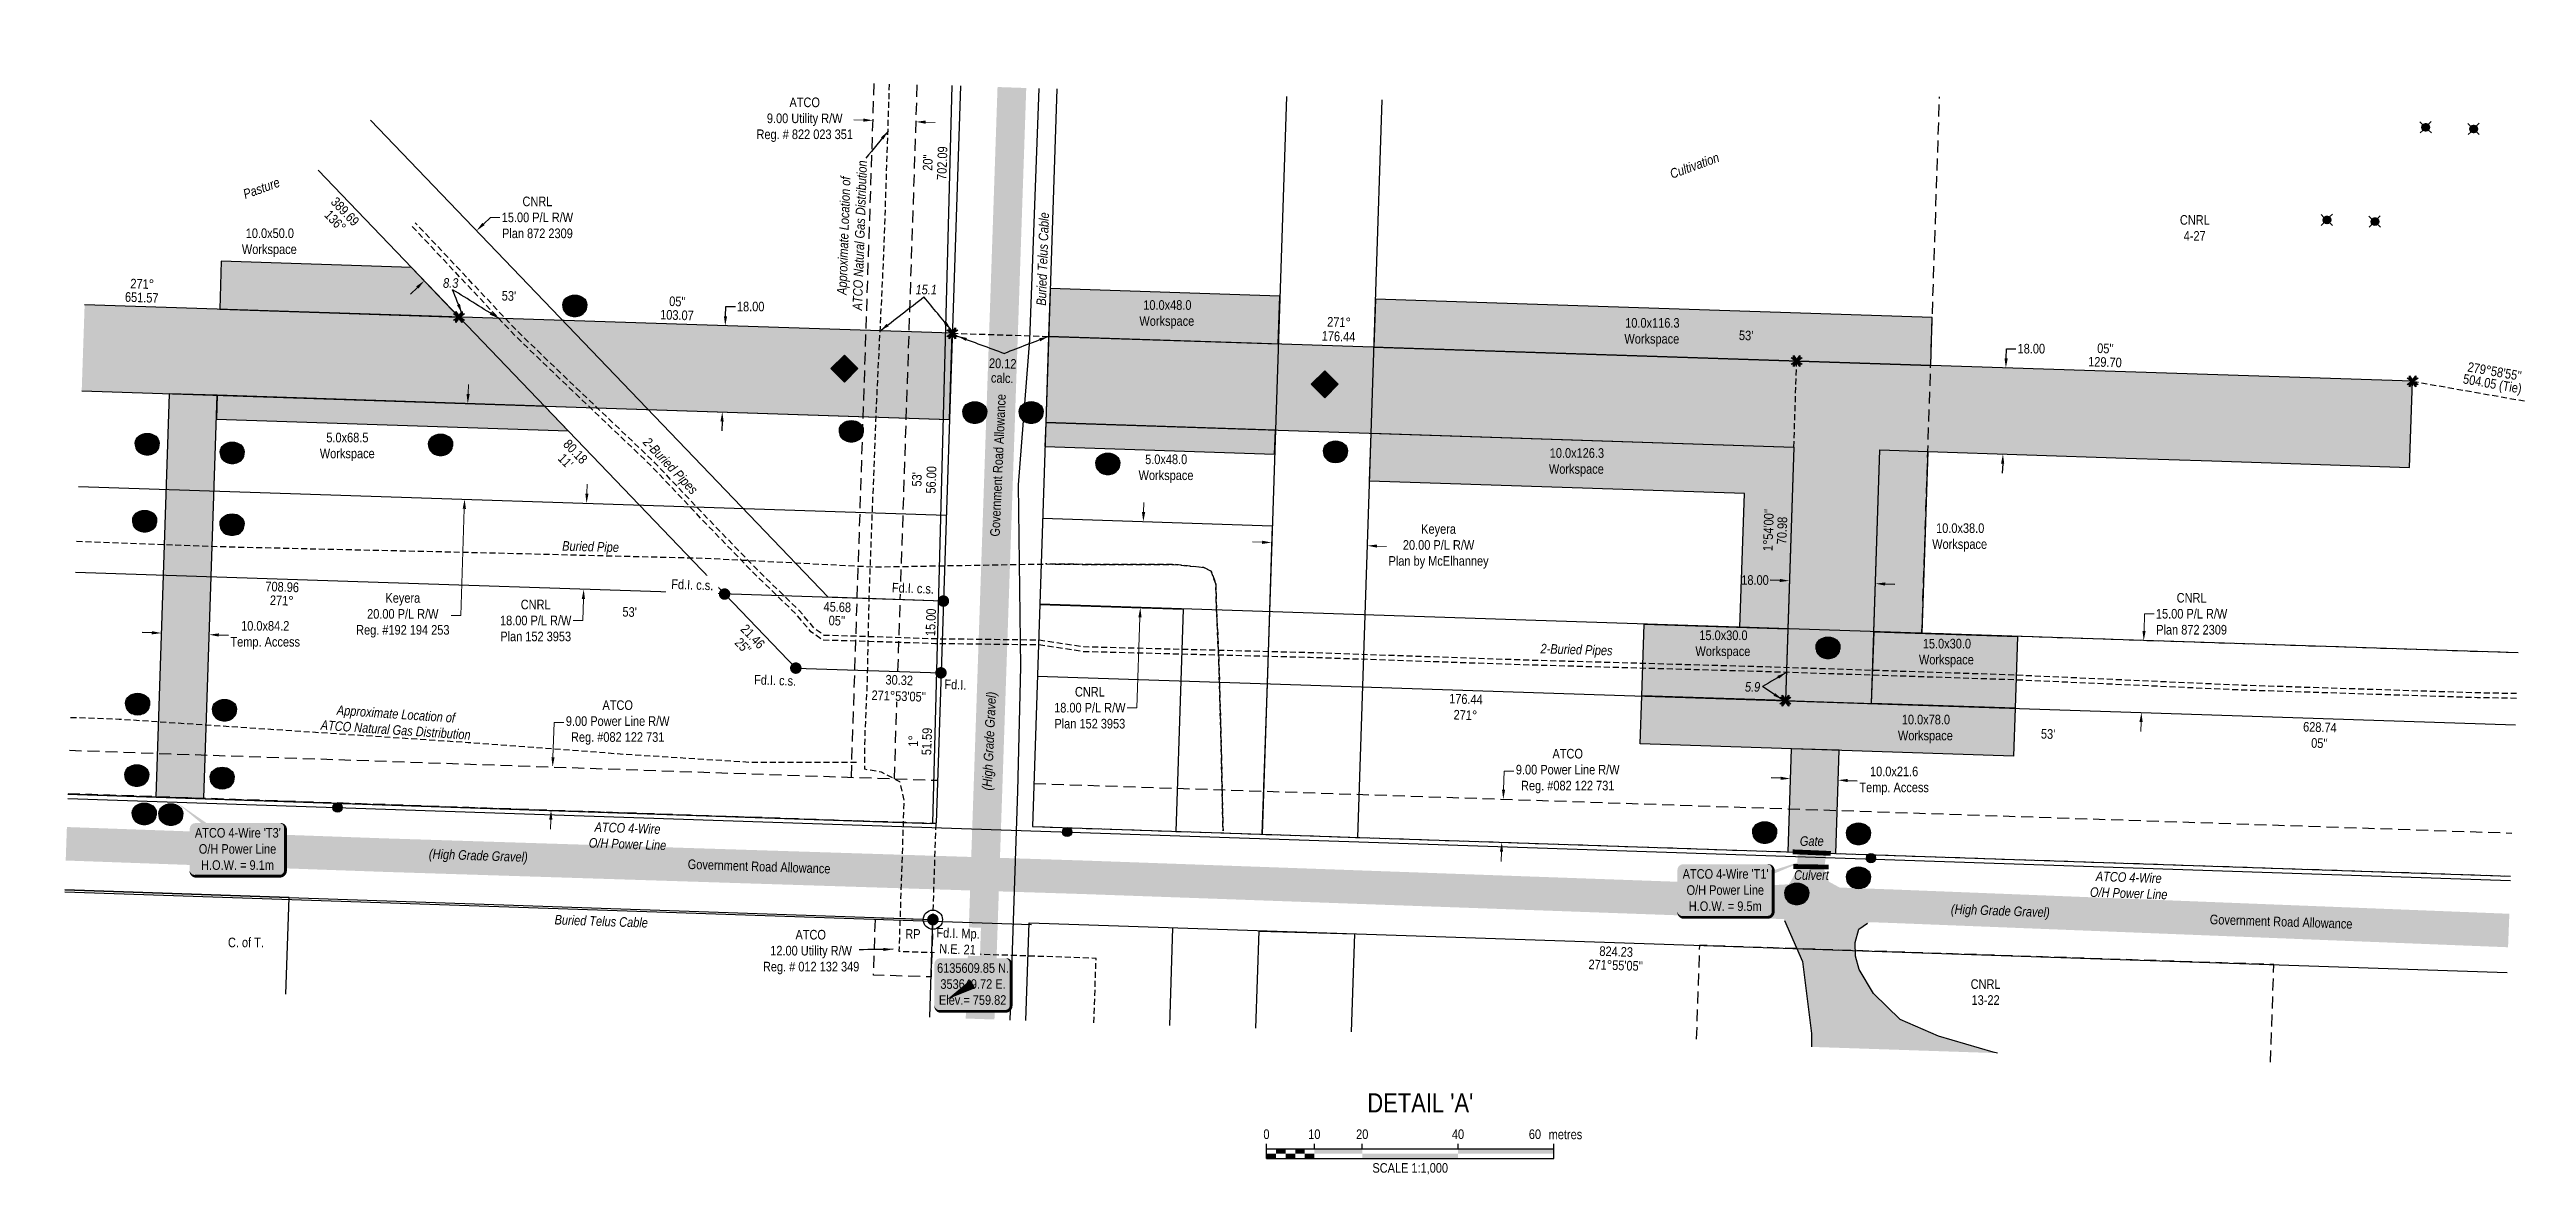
# Model space of a CAD drawing. Extents: x 350042 to 357443, y 6133812 to 6137998.
# Drawn here: x 354858 to 357443, y 6135479 to 6136654 of the extents above; entities that cross this region are included whole.
import ezdxf
from ezdxf.enums import TextEntityAlignment as Align

# ---------------------------------------------------------------- set-up
doc = ezdxf.new("R2010")
doc.units = 0
doc.header["$LTSCALE"] = 5
doc.header["$PDSIZE"] = 0.5
for name, pattern in [('foc-ACCESSROAD', [3.75, 2.5, -1.25]), ('foc-FLOWLINE', [3.75, 2.5, -1.25]), ('foc-TIELINE', [1.875, 1.25, -0.625]), ('foc-TRAV', [1.875, 1.25, -0.625]), ('POWERLINE5', [7.8, 2.4, -0.6, 0.6, -0.6, 0.6, -0.6, 2.4]), ('UG_PIPE', [1.875, 1.25, -0.625])]:
    doc.linetypes.add(name, pattern=pattern)
doc.layers.get('Defpoints').update_dxf_attribs({"color": 9})
for name, color, linetype in [('35', 37, 'Continuous'), ('AS-FENCE', 48, 'foc-FENCE'), ('AS-PIPE-UG', 44, 'UG_PIPE'), ('AS-PIPE-UG-T', 44, 'Continuous'), ('AS-POWER', 104, 'foc-POWER'), ('AS-POWER-EXISTING', 72, 'POWERLINE5'), ('AS-POWER-T', 104, 'Continuous'), ('AS-RESIDENCE', 14, 'Continuous'), ('AS-ROADS', 254, 'Continuous'), ('AS-TELEPHONE-T', 224, 'Continuous'), ('AS-TELUS', 224, 'foc-TEL'), ('C-RW', 13, 'Continuous'), ('C-WS', 13, 'foc-ACCESSROAD'), ('C-WS-S', 13, 'Continuous'), ('DETAIL-T', 7, 'Continuous'), ('F-EZE', 190, 'foc-FLOWLINE'), ('F-RW', 190, 'Continuous'), ('L-BD', 7, 'Continuous'), ('L-BD1', 253, 'Continuous'), ('L-MON', 1, 'Continuous'), ('L-MON-T', 1, 'Continuous'), ('L-ROAD-T', 7, 'Continuous'), ('L-SEC', 7, 'Continuous'), ('L-TIE', 7, 'foc-TIELINE'), ('L-TITLEDB', 4, 'Continuous'), ('L-TITLEDB-T', 4, 'Continuous'), ('P-BORE', 7, 'Continuous'), ('P-CROSSINGS', 250, 'Continuous'), ('P-PROPOSED', 10, 'Continuous'), ('P-PROPOSED-H', 21, 'Continuous'), ('P-TEMP-BLUE', 146, 'Continuous'), ('P-TEMP-BLUE-T', 146, 'Continuous'), ('P-TRAV', 4, 'foc-TRAV'), ('P-TXT', 4, 'Continuous')]:
    doc.layers.add(name, color=color, linetype=linetype)
for name, color, linetype, lineweight in [('AS-GENERAL', 48, 'Continuous', 18), ('C-RW-T', 13, 'Continuous', 9), ('C-WS-T', 13, 'Continuous', 9), ('F-RW-T', 190, 'Continuous', 9), ('F-WS-T', 190, 'Continuous', 9), ('T-TEXT', 48, 'Continuous', 18), ('T-TIE-T', 201, 'Continuous', 18)]:
    doc.layers.add(name, color=color, linetype=linetype, lineweight=lineweight)
doc.layers.add('P-TEMP-BLUE-H', color=7, linetype='Continuous', true_color=0x99e6ff)
doc.styles.add('175L', font='ARIALN.TTF', dxfattribs={"height": 10})
doc.styles.add('80', font='ARIALN.TTF', dxfattribs={"height": 10})
doc.styles.add('80CG', font='ARIALN.TTF', dxfattribs={"height": 10})
doc.styles.add('80L', font='ARIALN.TTF', dxfattribs={"height": 10})
doc.styles.add('80LS', font='ARIALNI.TTF', dxfattribs={"height": 10})
doc.styles.add('Crossing', font='ARIALN.TTF', dxfattribs={"height": 10})
doc.styles.add('foc-LtypeFont', font='ARIALN.TTF', dxfattribs={"height": 7.35})
doc.linetypes.add('foc-FENCE', pattern='A,10,-1,["X",foc-LtypeFont,S=0.2,R=0,X=-0.625,Y=-0.75],-1.24', length=12.24)
doc.linetypes.add('foc-POWER', pattern='A,6,-1,["P",foc-LtypeFont,S=0.2,R=0,X=-0.625,Y=-0.75],-1.24,4', length=12.24)
doc.linetypes.add('foc-TEL', pattern='A,2,-1,["T",foc-LtypeFont,S=0.2,R=0,X=-0.425,Y=-0.75],-1.24,8', length=12.24)
doc.dimstyles.new('Compass 5 000', dxfattribs={"dimscale": 5, "dimtxt": 9, "dimasz": 2, "dimexe": 0.2, "dimexo": 0.0625, "dimgap": 0.5, "dimtad": 0, "dimtih": 1, "dimtoh": 1, "dimzin": 0, "dimdsep": 46, "dimtxsty": '80CG', "dimcen": 0.1, "dimse1": 1, "dimse2": 1, "dimclrd": 256, "dimclrt": 256, "dimaunit": 1, "dimadec": 4, "dimazin": 0, "dimtfac": 0.06, "dimtofl": 0, "dimtmove": 0, "dimatfit": 1, "dimfxl": 0.2, "dimtolj": 1, "dimtzin": 0, "dimlwd": -1, "dimarcsym": 0})

msp = doc.modelspace()

# ---------------------------------------------------------------- texts
at = {"layer": 'AS-PIPE-UG-T', "char_height": 10.00219, "attachment_point": 1, "style": '175L'}
for s, insert, rotation in [('\\pi17.919;{\\fArial Narrow|b0|i1|c0|p34;Approximate Location of\\P\\pi2.2676;ATCO Natural Gas Distribution}', (355679.382, 6136379.66), 88.106251), ('\\pi43.228;{\\fArial Narrow|b0|i1|c0|p34;2-Buried Pipes}', (355454.354, 6136281.034), 313.419074), ('\\pi51.228;{\\fArial Narrow|b0|i1|c0|p34;Buried Pipe}', (355342.107, 6136141.584), 358.5528), ('\\pi43.228;{\\fArial Narrow|b0|i1|c0|p34;2-Buried Pipes}', (356371.267, 6136034.242), 358.381475), ('\\pi17.919;{\\fArial Narrow|b0|i1|c0|p34;Approximate Location of\\P\\pi2.2676;ATCO Natural Gas Distribution}', (355140.451, 6135970.077), 356.173555)]:
    msp.add_mtext_dynamic_manual_height_columns(s, width=160.90647, gutter_width=99.997, heights=[0], dxfattribs=dict(at, insert=insert, rotation=rotation))
at = {"layer": 'AS-POWER-T', "char_height": 9.99744, "attachment_point": 1, "rotation": 358.081365, "style": '175L'}
for insert in [(355419.819, 6135846.968), (356986.704, 6135795.604)]:
    msp.add_mtext_dynamic_manual_height_columns('\\pi7.4151;{\\fArial Narrow|b0|i1|c0|p34;ATCO 4-Wire\\P\\pi1.8776;O/H Power Line}', width=83.25744, gutter_width=49.987, heights=[0], dxfattribs=dict(at, insert=insert))
at = {"layer": 'AS-TELEPHONE-T', "char_height": 10, "attachment_point": 1, "style": '80L'}
for insert, rotation in [((355888.073, 6136386.316), 88.10371), ((355385.418, 6135749.974), 358.051921)]:
    msp.add_mtext_dynamic_manual_height_columns('{\\fArial Narrow|b0|i1|c0|p34;Buried Telus Cable}', width=102.69669, gutter_width=49.987, heights=[0], dxfattribs=dict(at, insert=insert, rotation=rotation))
at = {"layer": 'C-RW-T', "insert": (356878.869, 6135669.272), "char_height": 9.9975, "attachment_point": 5, "style": '80CG'}
msp.add_mtext('\\A1;CNRL\\P13-22', dxfattribs=at)
at = {"layer": 'C-WS-T', "insert": (357081.355, 6136480.591), "char_height": 10, "attachment_point": 1, "style": '175L'}
msp.add_mtext_dynamic_manual_height_columns('\\pi0.3189;CNRL\\P\\pi4.2923;4-27', width=30.83562, gutter_width=99.974, heights=[0], dxfattribs=at)
at = {"layer": 'DETAIL-T', "color": 3, "insert": (356288.86, 6135553.66), "char_height": 19.9949, "width": 223.80072, "attachment_point": 5, "style": '80CG'}
msp.add_mtext("DETAIL 'A'", dxfattribs=at)
at = {"layer": 'F-WS-T', "insert": (355602.198, 6135734.255), "char_height": 9.99744, "attachment_point": 1, "style": '80L'}
msp.add_mtext_dynamic_manual_height_columns('\\pi34.461;ATCO\\P\\pi8.1448;12.00 Utility R/W\\P\\pi0.51031;Reg. # 012 132 349', width=100.24486, gutter_width=49.987, heights=[0], dxfattribs=at)
at = {"layer": 'L-BD', "style": '80L'}
for s, height, rotation, p in [('389.69', 9.9974, 313.8103, (355166.607, 6136484.401)), ('136°', 9.9974, 313.8103, (355156.326, 6136474.538)), ('20.12', 9.9974, 358.1148, (355853, 6136325.683)), ('calc.', 9.9974, 358.1148, (355852.506, 6136310.695)), ("279°58'55''", 9.99744, 350.0347, (357410.137, 6136317.433)), ('504.05 (Tie)', 9.99744, 350.0347, (357407.672, 6136303.402)), ('80.18', 9.9974, 313.8103, (355407.029, 6136233.704)), ("11'", 9.9974, 313.8103, (355396.748, 6136223.842)), ("1°54'00''", 9.9974, 88.1, (356652.142, 6136151.74)), ('70.98', 9.9974, 88.1, (356666.38, 6136151.267)), ('25"', 9.9974, 313.8103, (355581.866, 6136030.813)), ('21.46', 9.9974, 313.8103, (355592.147, 6136040.675)), ("271°55'05''", 9.99744, 358.0813, (356492.792, 6135697.378)), ('824.23', 9.9974, 358.0813, (356493.269, 6135711.617))]:
    msp.add_text(s, height=height, rotation=rotation, dxfattribs=at).set_placement(p, align=Align.MIDDLE)
at = {"layer": 'L-BD1', "style": '80L'}
for s, rotation, p in [('702.09', 88.1111, (355789.731, 6136534.886)), ('20"', 88.1111, (355774.743, 6136535.38)), ('651.57', 358.1148, (354954.322, 6136394.622)), ('271°', 358.1148, (354954.791, 6136408.861)), ("53'", 358.1148, (355337.561, 6136396.262)), ("05''", 358.1148, (355513.421, 6136390.473)), ('103.07', 358.1148, (355512.952, 6136376.235)), ('271°', 358.1148, (356203.995, 6136368.993)), ('176.44', 358.1148, (356203.502, 6136354.005)), ("53'", 358.1148, (356628.938, 6136355.006)), ("05''", 358.1148, (357003.929, 6136341.412)), ('129.70', 358.1148, (357003.461, 6136327.174)), ('56.00', 88.0996, (355778.327, 6136204.214)), ("53'", 88.0996, (355763.339, 6136204.712)), ('708.96', 358.1148, (355100.918, 6136092.451)), ('271°', 358.1148, (355100.449, 6136078.212)), ("53'", 358.1148, (355463.538, 6136066.261)), ('45.68', 358.1148, (355680.356, 6136071.423)), ("05''", 358.1148, (355679.887, 6136057.185)), ('15.00', 88.1222, (355777.868, 6136055.453)), ('1°', 88.1222, (355759.526, 6135931.489)), ('51.59', 88.1222, (355773.765, 6135931.022))]:
    msp.add_text(s, height=9.9974, rotation=rotation, dxfattribs=at).set_placement(p, align=Align.MIDDLE)
at = {"layer": 'L-ROAD-T', "style": '80L'}
for rotation, p in [(87.50748, (355847.989, 6136219.446)), (358.15164, (355598.682, 6135800.509)), (358.15164, (357187.313, 6135742.88))]:
    msp.add_text('Government Road Allowance', height=9.99744, rotation=rotation, dxfattribs=at).set_placement(p, align=Align.MIDDLE_CENTER)
at = {"layer": 'L-TITLEDB-T', "insert": (355027.428, 6135726.186), "char_height": 9.99744, "attachment_point": 1, "style": '80L'}
msp.add_mtext_dynamic_manual_height_columns('\\pi16.854;C. of T.', width=69.73511, gutter_width=49.987, heights=[0], dxfattribs=at)
at = {"layer": 'P-TEMP-BLUE-T', "char_height": 9.99744, "attachment_point": 1, "style": '175L'}
for s, insert in [('\\pi0.66375;10.0x50.0\\P\\pi-3.3905;Workspace', (355062.225, 6136466.686)), ('\\pi0.66375;10.0x48.0\\P\\pi-3.3905;Workspace', (355999.017, 6136391.718)), ('\\pi-2.5312;10.0x116.3\\P\\pi-3.3905;Workspace', (356505.251, 6136373.098)), ('\\pi3.4188;5.0x68.5\\P\\pi-3.3905;Workspace', (355143.571, 6136253.404)), ('\\pi3.4632;5.0x48.0\\P\\pi-3.3905;Workspace', (355998.165, 6136230.658)), ('\\pi-2.5312;10.0x126.3\\P\\pi-3.3905;Workspace', (356426.475, 6136237.21)), ('\\pi0.66375;10.0x38.0\\P\\pi-3.3905;Workspace', (356826.542, 6136158.779)), ('\\pi0.66375;15.0x30.0\\P\\pi-3.3905;Workspace', (356579.426, 6136046.903)), ('\\pi0.66375;15.0x30.0\\P\\pi-3.3905;Workspace', (356812.679, 6136038.162)), ('\\pi0.66375;10.0x78.0\\P\\pi-3.3905;Workspace', (356790.766, 6135958.893))]:
    msp.add_mtext_dynamic_manual_height_columns(s, width=49.84849, gutter_width=49.987, heights=[0], dxfattribs=dict(at, insert=insert))
at = {"layer": 'T-TEXT', "style": '80LS'}
for s, height, rotation, p in [('Cultivation', 9.99744, 20, (356575.025, 6136532.382)), ('Pasture', 9.9974, 20, (355079.228, 6136508.766)), ('(High Grade Gravel)', 9.99744, 87.419114, (355838.77, 6135931.41)), ('(High Grade Gravel)', 9.99744, 358.041114, (355305.646, 6135811.936)), ('(High Grade Gravel)', 9.99744, 358.041114, (356894.276, 6135754.307))]:
    msp.add_text(s, height=height, rotation=rotation, dxfattribs=at).set_placement(p, align=Align.MIDDLE_CENTER)
for s, p in [('Gate', (356697.436, 6135827.019)), ('Culvert', (356697.09, 6135791.526))]:
    msp.add_text(s, height=9.9975, dxfattribs=at).set_placement(p, align=Align.MIDDLE_CENTER)
at = {"layer": 'T-TIE-T', "char_height": 9.99744, "attachment_point": 1, "style": '80L'}
for s, insert in [('{\\fArial Narrow|b0|i1|c0|p34;8.3}', (355268.85, 6136414.726)), ('{\\fArial Narrow|b0|i1|c0|p34;15.1}', (355761.999, 6136407.898)), ('{\\fArial Narrow|b0|i1|c0|p34;5.9}', (356627.684, 6135993.008))]:
    msp.add_mtext_dynamic_manual_height_columns(s, width=16.03723, gutter_width=49.987, heights=[0], dxfattribs=dict(at, insert=insert))

# ---------------------------------------------------------------- blocks, each defined once
blk = doc.blocks.new('POWERPOLE')
h = blk.add_hatch(color=255)
edge = h.paths.add_edge_path()
edge.add_arc((0, 0), 0.96, 0, 360)
at = {"linetype": 'Continuous'}
for p, q in [((0.68, -0.68), (-0.68, 0.68)), ((-0.68, -0.68), (0.68, 0.68))]:
    blk.add_line(p, q, dxfattribs=at)
blk.add_circle((0, 0), 0.96, dxfattribs=at)
blk = doc.blocks.new('*D441')
at = {"layer": 'C-RW-T', "transparency": 16777216}
for p, q in [((356000, 6136170.6), (356000.3, 6136180.6)), ((355996.2, 6136060.7), (355993, 6135966.2)), ((355993, 6135966.2), (355983, 6135966.2))]:
    blk.add_line(p, q, dxfattribs=at)
for points in [[(355998.3, 6136170.6), (356001.7, 6136170.5), (355999.7, 6136160.6)], [(355994.6, 6136060.7), (355997.9, 6136060.6), (355996.6, 6136070.7)]]:
    blk.add_solid(points, dxfattribs=at)
at = {"layer": 'Defpoints', "color": 0, "transparency": 16777216}
for p in [(355992.5, 6136160.8), (355999.7, 6136160.6), (355989.5, 6136070.9)]:
    blk.add_point(p, dxfattribs=at)
at = {"layer": 'C-RW-T', "transparency": 16777216, "insert": (355943.9, 6135966.2), "char_height": 10, "attachment_point": 5, "style": '80CG', "bg_fill": 3, "box_fill_scale": 1.1, "bg_fill_color": 256, "bg_fill_true_color": 13158600, "bg_fill_transparency": 0}
blk.add_mtext('\\A1;CNRL\\P18.00 P/L R/W\\PPlan 152 3953', dxfattribs=at)
blk = doc.blocks.new('*D440')
at = {"layer": 'Defpoints', "color": 0, "transparency": 16777216}
for p in [(356375.4, 6135870.7), (356448, 6135868.3), (356446.5, 6135823.4)]:
    blk.add_point(p, dxfattribs=at)
at = {"layer": 'F-RW-T', "transparency": 16777216}
for p, q in [((356375.8, 6135880.7), (356376.4, 6135900.1)), ((356376.4, 6135900.1), (356386.4, 6135900.1)), ((356373.6, 6135815.8), (356373.2, 6135805.8))]:
    blk.add_line(p, q, dxfattribs=at)
for points in [[(356374.1, 6135880.8), (356377.4, 6135880.7), (356375.4, 6135870.7)], [(356371.9, 6135815.9), (356375.2, 6135815.8), (356373.9, 6135825.8)]]:
    blk.add_solid(points, dxfattribs=at)
at = {"layer": 'F-RW-T', "transparency": 16777216, "insert": (356442.7, 6135900.1), "char_height": 10, "attachment_point": 5, "style": '80CG'}
blk.add_mtext('\\A1;ATCO\\P9.00 Power Line R/W\\PReg. #082 122 731', dxfattribs=at)
blk = doc.blocks.new('fdia')
at = {"color": 255, "const_width": 1}
blk.add_lwpolyline([(-0.5, 0, 1), (0.5, 0, 1)], format="xyb", close=True, dxfattribs=at)
blk = doc.blocks.new('Fdiaa')
blk.add_blockref('fdia', (0, 0))
blk = doc.blocks.new('fdib')
at = {"color": 1, "const_width": 1.6}
blk.add_lwpolyline([(-0.4, 0, 1), (0.4, 0, 1)], format="xyb", close=True, dxfattribs=at)
at = {"color": 1}
blk.add_circle((0, 0), 0.8, dxfattribs=at)
blk = doc.blocks.new('Fdibb')
blk.add_blockref('fdib', (0, 0))
blk = doc.blocks.new('fdicc')
for name in ['Fdibb', 'Fdiaa']:
    blk.add_blockref(name, (0, 0))
blk = doc.blocks.new('FDI')
blk.add_blockref('fdicc', (0, 0))
blk = doc.blocks.new('TEMP')
h = blk.add_hatch(color=255)
h.dxf.hatch_style = 1
h.paths.add_polyline_path([(0, 0.25), (-0.67, 1.15), (-0.67, 0.67), (-1.15, 0.67), (-0.25, 0), (-1.15, -0.67), (-0.67, -0.67), (-0.67, -1.15), (0, -0.25), (0.67, -1.15), (0.67, -0.67), (1.15, -0.67), (0.25, 0), (1.15, 0.67), (0.67, 0.67), (0.67, 1.15)])
h.paths.add_polyline_path([(0.57, 0.85), (0.57, 0.57), (0.85, 0.57), (0.08, 0), (0.85, -0.57), (0.57, -0.57), (0.57, -0.85), (0, -0.08), (-0.57, -0.85), (-0.57, -0.57), (-0.85, -0.57), (-0.08, 0), (-0.85, 0.57), (-0.57, 0.57), (-0.57, 0.85), (0, 0.08)], flags=16)
h = blk.add_hatch(color=1)
h.dxf.hatch_style = 1
h.paths.add_polyline_path([(0, 0.08), (-0.57, 0.85), (-0.57, 0.57), (-0.85, 0.57), (-0.08, 0), (-0.85, -0.57), (-0.57, -0.57), (-0.57, -0.85), (0, -0.08), (0.57, -0.85), (0.57, -0.57), (0.85, -0.57), (0.08, 0), (0.85, 0.57), (0.57, 0.57), (0.57, 0.85)])
at = {"color": 1}
for p, q in [((-0.08, 0), (0.08, 0)), ((0, 0.08), (0, -0.08))]:
    blk.add_line(p, q, dxfattribs=at)
at = {"color": 255, "flags": 128}
blk.add_lwpolyline([(-0.25, 0), (-1.15, 0.67), (-0.67, 0.67), (-0.67, 1.15), (0, 0.25), (0.67, 1.15), (0.67, 0.67), (1.15, 0.67), (0.25, 0), (1.15, -0.67), (0.67, -0.67), (0.67, -1.15), (0, -0.25), (-0.67, -1.15), (-0.67, -0.67), (-1.15, -0.67)], close=True, dxfattribs=at)
at = {"color": 1, "flags": 128}
blk.add_lwpolyline([(-0.08, 0), (-0.85, 0.57), (-0.57, 0.57), (-0.57, 0.85), (0, 0.08), (0.57, 0.85), (0.57, 0.57), (0.85, 0.57), (0.08, 0), (0.85, -0.57), (0.57, -0.57), (0.57, -0.85), (0, -0.08), (-0.57, -0.85), (-0.57, -0.57), (-0.85, -0.57)], close=True, dxfattribs=at)
blk = doc.blocks.new('*D442')
at = {"layer": 'Defpoints', "color": 0, "transparency": 16777216}
for p in [(355296.5, 6136283.8), (355291.3, 6136184), (355293.2, 6136183.9)]:
    blk.add_point(p, dxfattribs=at)
at = {"layer": 'F-RW-T', "transparency": 16777216}
for p, q in [((355294.9, 6136293.9), (355295.3, 6136303.9)), ((355291, 6136174), (355287.3, 6136062.7)), ((355287.3, 6136062.7), (355277.3, 6136062.7))]:
    blk.add_line(p, q, dxfattribs=at)
for points in [[(355293.3, 6136293.9), (355296.6, 6136293.8), (355294.6, 6136283.9)], [(355289.3, 6136174), (355292.7, 6136173.9), (355291.3, 6136184)]]:
    blk.add_solid(points, dxfattribs=at)
at = {"layer": 'F-RW-T', "transparency": 16777216, "insert": (355226.8, 6136062.7), "char_height": 10, "attachment_point": 5, "style": '80CG'}
blk.add_mtext('\\A1;Keyera\\P20.00 P/L R/W\\PReg. #192 194 253', dxfattribs=at)
blk = doc.blocks.new('*D443')
at = {"layer": 'C-RW-T', "transparency": 16777216}
for p, q in [((355418.9, 6136189.8), (355419.2, 6136199.8)), ((355414.6, 6136057.3), (355404.6, 6136057.3)), ((355415.3, 6136079.9), (355414.6, 6136057.3))]:
    blk.add_line(p, q, dxfattribs=at)
for points in [[(355417.3, 6136189.8), (355420.6, 6136189.7), (355418.6, 6136179.8)], [(355413.6, 6136079.9), (355417, 6136079.8), (355415.6, 6136089.9)]]:
    blk.add_solid(points, dxfattribs=at)
at = {"layer": 'Defpoints', "color": 0, "transparency": 16777216}
for p in [(355426, 6136179.5), (355415.6, 6136089.9), (355423, 6136089.6)]:
    blk.add_point(p, dxfattribs=at)
at = {"layer": 'C-RW-T', "transparency": 16777216, "insert": (355365.5, 6136057.3), "char_height": 10, "attachment_point": 5, "style": '80CG'}
blk.add_mtext('\\A1;CNRL\\P18.00 P/L R/W\\PPlan 152 3953', dxfattribs=at)
blk = doc.blocks.new('*D444')
at = {"layer": 'Defpoints', "color": 0, "transparency": 16777216}
for p in [(355383.2, 6135904.4), (355424, 6135903), (355422.5, 6135858)]:
    blk.add_point(p, dxfattribs=at)
at = {"layer": 'F-RW-T', "transparency": 16777216}
for p, q in [((355383.5, 6135914.4), (355384.8, 6135950.8)), ((355384.8, 6135950.8), (355394.8, 6135950.8)), ((355381.3, 6135849.4), (355380.9, 6135839.4))]:
    blk.add_line(p, q, dxfattribs=at)
for points in [[(355381.9, 6135914.4), (355385.2, 6135914.3), (355383.2, 6135904.4)], [(355379.6, 6135849.5), (355382.9, 6135849.4), (355381.6, 6135859.4)]]:
    blk.add_solid(points, dxfattribs=at)
at = {"layer": 'F-RW-T', "transparency": 16777216, "insert": (355451.1, 6135950.8), "char_height": 10, "attachment_point": 5, "style": '80CG'}
blk.add_mtext('\\A1;ATCO\\P9.00 Power Line R/W\\PReg. #082 122 731', dxfattribs=at)
blk = doc.blocks.new('*D445')
at = {"layer": 'Defpoints', "color": 0, "transparency": 16777216}
for p in [(356135.6, 6136196.7), (356235.6, 6136193.4), (356233.7, 6136135.4)]:
    blk.add_point(p, dxfattribs=at)
at = {"layer": 'F-RW-T', "transparency": 16777216}
for p, q in [((356123.7, 6136139), (356113.7, 6136139.3)), ((356243.6, 6136135), (356253.6, 6136134.7))]:
    blk.add_line(p, q, dxfattribs=at)
for points in [[(356123.8, 6136140.7), (356123.7, 6136137.3), (356133.7, 6136138.7)], [(356243.7, 6136136.7), (356243.6, 6136133.4), (356233.7, 6136135.4)]]:
    blk.add_solid(points, dxfattribs=at)
at = {"layer": 'F-RW-T', "transparency": 16777216, "insert": (356307.9, 6136134.7), "char_height": 10, "attachment_point": 5, "style": '80CG'}
blk.add_mtext('\\A1;Keyera\\P20.00 P/L R/W\\PPlan by McElhanney', dxfattribs=at)
blk = doc.blocks.new('*D446')
at = {"layer": 'C-RW-T', "transparency": 16777216}
for p, q in [((355311, 6136471.3), (355318.2, 6136478.2)), ((355318.2, 6136478.2), (355328.2, 6136478.2)), ((355242, 6136405.1), (355234.7, 6136398.2))]:
    blk.add_line(p, q, dxfattribs=at)
for points in [[(355309.8, 6136472.5), (355312.1, 6136470.1), (355303.8, 6136464.4)], [(355240.8, 6136406.3), (355243.1, 6136403.9), (355249.2, 6136412)]]:
    blk.add_solid(points, dxfattribs=at)
at = {"layer": 'Defpoints', "color": 0, "transparency": 16777216}
for p in [(355301.7, 6136466.5), (355303.8, 6136464.4), (355247.1, 6136414.1)]:
    blk.add_point(p, dxfattribs=at)
at = {"layer": 'C-RW-T', "transparency": 16777216, "insert": (355367.3, 6136478.2), "char_height": 10, "attachment_point": 5, "style": '80CG'}
blk.add_mtext('\\A1;CNRL\\P15.00 P/L R/W\\PPlan 872 2309', dxfattribs=at)
blk = doc.blocks.new('*D447')
at = {"layer": 'Defpoints', "color": 0, "transparency": 16777216}
for p in [(355563.3, 6136365.1), (355565.1, 6136365), (355562.1, 6136275.1)]:
    blk.add_point(p, dxfattribs=at)
at = {"layer": 'P-TXT', "transparency": 16777216}
for p, q in [((355563.6, 6136375.1), (355564, 6136385.1)), ((355564, 6136385.1), (355574, 6136385.1)), ((355560, 6136265.2), (355559.7, 6136255.2))]:
    blk.add_line(p, q, dxfattribs=at)
for points in [[(355562, 6136375.1), (355565.3, 6136375), (355563.3, 6136365.1)], [(355558.3, 6136265.2), (355561.7, 6136265.1), (355560.3, 6136275.1)]]:
    blk.add_solid(points, dxfattribs=at)
at = {"layer": 'P-TXT', "transparency": 16777216, "insert": (355589.9, 6136385.1), "char_height": 10, "attachment_point": 5, "style": '80CG'}
blk.add_mtext('\\A1;18.00', dxfattribs=at)
blk = doc.blocks.new('*D448')
at = {"layer": 'Defpoints', "color": 0, "transparency": 16777216}
for p in [(354974.4, 6136031.7), (355024.8, 6136042.5), (355024.3, 6136030.1)]:
    blk.add_point(p, dxfattribs=at)
at = {"layer": 'P-TEMP-BLUE-T', "transparency": 16777216}
for p, q in [((354964.8, 6136044.5), (354954.8, 6136044.8)), ((355034.7, 6136042.2), (355044.7, 6136041.9))]:
    blk.add_line(p, q, dxfattribs=at)
for points in [[(354964.9, 6136046.2), (354964.7, 6136042.8), (354974.8, 6136044.2)], [(355034.8, 6136043.9), (355034.7, 6136040.5), (355024.8, 6136042.5)]]:
    blk.add_solid(points, dxfattribs=at)
at = {"layer": 'P-TEMP-BLUE-T', "transparency": 16777216, "insert": (355083.2, 6136041.9), "char_height": 10, "attachment_point": 5, "style": '80CG'}
blk.add_mtext('\\A1;10.0x84.2\\PTemp. Access', dxfattribs=at)
blk = doc.blocks.new('*U322')
at = {"color": 0}
for p, q in [((-150, 0), (-150, 15)), ((-150, 10), (150.2, 10)), ((-150, 0), (150.2, 0)), ((-100, 10), (-100, 15)), ((-50, 10), (-50, 15)), ((50, 10), (50, 15)), ((150.2, 0), (150.2, 15))]:
    blk.add_line(p, q, dxfattribs=at)
for points in [[(-150, 5), (-140, 5), (-150, 0), (-140, 0)], [(-140, 10), (-130, 10), (-140, 5), (-130, 5)], [(-130, 5), (-120, 5), (-130, 0), (-120, 0)], [(-120, 10), (-110, 10), (-120, 5), (-110, 5)], [(-110, 5), (-100, 5), (-110, 0), (-100, 0)], [(-100, 10), (-50, 10), (-100, 5), (-50, 5)], [(-50, 5), (50, 5), (-50, 0), (50, 0)], [(50, 10), (150.2, 10), (50, 5), (150.2, 5)]]:
    blk.add_solid(points, dxfattribs=at)
at = {"color": 0, "style": '80'}
blk.add_text('metres', height=10, dxfattribs=at).set_placement((162.2, 20), align=Align.CENTER)
at = {"color": 0, "char_height": 10, "style": '80'}
for s, insert, attachment_point in [('0', (-150, 30.2), 2), ('10', (-100, 30.2), 2), ('20', (-50, 30.2), 2), ('40', (50, 30.2), 2), ('60', (136.7, 30.2), 3), ('SCALE 1:1,000', (0.1, -5), 2)]:
    blk.add_mtext(s, dxfattribs=dict(at, insert=insert, attachment_point=attachment_point))
blk = doc.blocks.new('*D467')
at = {"layer": 'Defpoints', "color": 0, "transparency": 16777216}
for p in [(356674.9, 6136121.6), (356764.8, 6136118.5), (356764, 6136095.8)]:
    blk.add_point(p, dxfattribs=at)
at = {"layer": 'P-TXT', "transparency": 16777216}
for p, q in [((356664.1, 6136099.2), (356654.1, 6136099.5)), ((356774, 6136095.5), (356784, 6136095.1))]:
    blk.add_line(p, q, dxfattribs=at)
for points in [[(356664.2, 6136100.8), (356664, 6136097.5), (356674.1, 6136098.8)], [(356774.1, 6136097.1), (356774, 6136093.8), (356764, 6136095.8)]]:
    blk.add_solid(points, dxfattribs=at)
at = {"layer": 'P-TXT', "transparency": 16777216, "insert": (356638.2, 6136099.5), "char_height": 10, "attachment_point": 5, "style": '80CG'}
blk.add_mtext('\\A1;18.00', dxfattribs=at)
blk = doc.blocks.new('*D468')
at = {"layer": 'Defpoints', "color": 0, "transparency": 16777216}
for p in [(356896.8, 6136321.2), (356900, 6136321.1), (356893.9, 6136231.3)]:
    blk.add_point(p, dxfattribs=at)
at = {"layer": 'P-TXT', "transparency": 16777216}
for p, q in [((356900.3, 6136331.1), (356900.6, 6136341.1)), ((356900.6, 6136341.1), (356910.6, 6136341.1)), ((356896.7, 6136221.2), (356896.3, 6136211.2))]:
    blk.add_line(p, q, dxfattribs=at)
for points in [[(356898.6, 6136331.1), (356902, 6136331), (356900, 6136321.1)], [(356895, 6136221.2), (356898.3, 6136221.1), (356897, 6136231.1)]]:
    blk.add_solid(points, dxfattribs=at)
at = {"layer": 'P-TXT', "transparency": 16777216, "insert": (356926.6, 6136341.1), "char_height": 10, "attachment_point": 5, "style": '80CG'}
blk.add_mtext('\\A1;18.00', dxfattribs=at)
blk = doc.blocks.new('*U473')
h = blk.add_hatch(color=255)
edge = h.paths.add_edge_path()
edge.add_line((-44, -28.5), (44, -28.5))
edge.add_arc((44, -22.5), 6, 270, 360)
edge.add_line((50, -22.5), (50, 21))
edge.add_arc((44, 21), 6, 0, 90)
edge.add_line((44, 27), (-44, 27))
edge.add_arc((-44, 21), 6, 90, 180)
edge.add_line((-50, 21), (-50, -22.5))
edge.add_arc((-44, -22.5), 6, 180, 270)
at = {"color": 104, "flags": 128}
blk.add_lwpolyline([(-64, 48.8, 0, 7.5, 0), (0, 0, 0, 0, 0)], format="xyseb", dxfattribs=at)
blk.add_lwpolyline([(-44, -28.5, 3, 3, 0), (44, -28.5, 3, 3, 0.414214), (50, -22.5, 3, 3, 0), (50, 21, 3, 0, 0.414214), (44, 27, 0, 0, 0), (-44, 27, 0, 0, 0.414214), (-50, 21, 0, 0, 0), (-50, -22.5, 0, 3, 0.414214)], format="xyseb", close=True, dxfattribs=at)
at = {"color": 104, "style": '80'}
blk.add_attdef('ENTER_TEXT_001', (-26.8, -4.9), '', height=10, dxfattribs=at)
blk = doc.blocks.new('*U474')
h = blk.add_hatch(color=255)
edge = h.paths.add_edge_path()
edge.add_line((-44, -28.5), (44, -28.5))
edge.add_arc((44, -22.5), 6, 270, 360)
edge.add_line((50, -22.5), (50, 21))
edge.add_arc((44, 21), 6, 0, 90)
edge.add_line((44, 27), (-44, 27))
edge.add_arc((-44, 21), 6, 90, 180)
edge.add_line((-50, 21), (-50, -22.5))
edge.add_arc((-44, -22.5), 6, 180, 270)
at = {"color": 104, "flags": 128}
blk.add_lwpolyline([(-44, -28.5, 3, 3, 0), (44, -28.5, 3, 3, 0.414214), (50, -22.5, 3, 3, 0), (50, 21, 3, 0, 0.414214), (44, 27, 0, 0, 0), (-44, 27, 0, 0, 0.414214), (-50, 21, 0, 0, 0), (-50, -22.5, 0, 3, 0.414214)], format="xyseb", close=True, dxfattribs=at)
blk.add_lwpolyline([(91.6, 34.2, 0, 7.5, 0), (0, 0, 0, 0, 0)], format="xyseb", dxfattribs=at)
at = {"color": 104, "style": '80'}
blk.add_attdef('ENTER_TEXT_001', (-26.8, -4.9), '', height=10, dxfattribs=at)
blk = doc.blocks.new('*D475')
at = {"layer": 'Defpoints', "color": 0, "transparency": 16777216}
for p in [(356675.6, 6135911.8), (356725.6, 6135910.2), (356724.9, 6135890.6)]:
    blk.add_point(p, dxfattribs=at)
at = {"layer": 'P-TEMP-BLUE-T', "transparency": 16777216}
for p, q in [((356665, 6135892.6), (356655, 6135892.9)), ((356734.9, 6135890.3), (356744.9, 6135889.9))]:
    blk.add_line(p, q, dxfattribs=at)
for points in [[(356665, 6135894.2), (356664.9, 6135890.9), (356675, 6135892.2)], [(356735, 6135891.9), (356734.9, 6135888.6), (356724.9, 6135890.6)]]:
    blk.add_solid(points, dxfattribs=at)
at = {"layer": 'P-TEMP-BLUE-T', "transparency": 16777216, "insert": (356783.4, 6135889.9), "char_height": 10, "attachment_point": 5, "style": '80CG'}
blk.add_mtext('\\A1;10.0x21.6\\PTemp. Access', dxfattribs=at)
blk = doc.blocks.new('Well_proximity')
h = blk.add_hatch(color=191)
h.dxf.hatch_style = 1
edge = h.paths.add_edge_path()
edge.add_ellipse((0, 0), major_axis=(-12.5, 0), ratio=0.816297, start_angle=0, end_angle=360)
h = blk.add_hatch(color=250)
h.dxf.hatch_style = 1
edge = h.paths.add_edge_path()
edge.add_ellipse((0, -2), major_axis=(-12.5, 0), ratio=0.816297, start_angle=0, end_angle=180)
edge.add_line((12.5, -2), (12.5, 0))
edge.add_ellipse((0, 0), major_axis=(-12.5, 0), ratio=0.816297, start_angle=0, end_angle=180, ccw=False)
edge.add_line((-12.5, 0), (-12.5, -2))
at = {"color": 250}
blk.add_ellipse((0, 0), major_axis=(-12.5, 0), ratio=0.816297, dxfattribs=at)
blk.add_ellipse((0, -2), major_axis=(-12.5, 0), ratio=0.816297, start_param=0, end_param=3.141593, dxfattribs=at)
at = {"color": 250, "style": '80L'}
blk.add_attdef('CROSSING', text='', height=9, dxfattribs=at).set_placement((0.1, 0), align=Align.MIDDLE_CENTER)
blk = doc.blocks.new('xing2')
h = blk.add_hatch(color=50)
h.dxf.hatch_style = 1
edge = h.paths.add_edge_path()
edge.add_ellipse((0, 0), major_axis=(-12.5, 0), ratio=0.816297, start_angle=0, end_angle=360)
h = blk.add_hatch(color=250)
h.dxf.hatch_style = 1
edge = h.paths.add_edge_path()
edge.add_ellipse((0, -2), major_axis=(-12.5, 0), ratio=0.816297, start_angle=0, end_angle=180)
edge.add_line((12.5, -2), (12.5, 0))
edge.add_ellipse((0, 0), major_axis=(-12.5, 0), ratio=0.816297, start_angle=0, end_angle=180, ccw=False)
edge.add_line((-12.5, 0), (-12.5, -2))
at = {"color": 250}
blk.add_ellipse((0, 0), major_axis=(-12.5, 0), ratio=0.816297, dxfattribs=at)
blk.add_ellipse((0, -2), major_axis=(-12.5, 0), ratio=0.816297, start_param=0, end_param=3.141593, dxfattribs=at)
at = {"color": 250, "style": 'Crossing'}
blk.add_attdef('CROSSING', text='', height=9, dxfattribs=at).set_placement((0.1, 0), align=Align.MIDDLE_CENTER)
at = {"color": 250, "style": 'Crossing', "flags": 1}
for tag, p in [('DESCRIPTION', (0.1, -25.8)), ('OWNER', (0.1, -12.5)), ('LOCATION', (0.1, -39.3)), ('DWG_REF', (0.1, -52.8))]:
    blk.add_attdef(tag, text='', height=9, dxfattribs=at).set_placement(p, align=Align.MIDDLE_CENTER)
blk = doc.blocks.new('*D477')
at = {"layer": 'C-RW-T', "transparency": 16777216}
for p, q in [((357044.3, 6136046.3), (357044.8, 6136064.3)), ((357044.8, 6136064.3), (357054.8, 6136064.3)), ((357041.1, 6135951.4), (357040.8, 6135941.4))]:
    blk.add_line(p, q, dxfattribs=at)
for points in [[(357042.6, 6136046.4), (357045.9, 6136046.3), (357043.9, 6136036.4)], [(357039.5, 6135951.5), (357042.8, 6135951.4), (357041.5, 6135961.4)]]:
    blk.add_solid(points, dxfattribs=at)
at = {"layer": 'Defpoints', "color": 0, "transparency": 16777216}
for p in [(357043.9, 6136036.4), (357060.7, 6136035.8), (357058.2, 6135960.9)]:
    blk.add_point(p, dxfattribs=at)
at = {"layer": 'C-RW-T', "transparency": 16777216, "insert": (357093.9, 6136064.3), "char_height": 10, "attachment_point": 5, "style": '80CG'}
blk.add_mtext('\\A1;CNRL\\P15.00 P/L R/W\\PPlan 872 2309', dxfattribs=at)
blk = doc.blocks.new('*U495')
at = {"layer": '35', "color": 3}
blk.add_circle((0, 0), 10, dxfattribs=at)
at = {"layer": '35', "color": 3, "style": '80'}
blk.add_attdef('RP_001', (-28.8, -19.9), '', height=10, dxfattribs=at)
blk = doc.blocks.new('*U497')
h = blk.add_hatch(color=254)
edge = h.paths.add_edge_path()
edge.add_line((-34, -28.5), (34, -28.5))
edge.add_arc((34, -22.5), 6, 270, 360)
edge.add_line((40, -22.5), (40, 21))
edge.add_arc((34, 21), 6, 0, 90)
edge.add_line((34, 27), (-34, 27))
edge.add_arc((-34, 21), 6, 90, 180)
edge.add_line((-40, 21), (-40, -22.5))
edge.add_arc((-34, -22.5), 6, 180, 270)
at = {"color": 1, "flags": 128}
blk.add_lwpolyline([(-34, -28.5, 3, 3, 0), (34, -28.5, 3, 3, 0.414214), (40, -22.5, 3, 3, 0), (40, 21, 3, 0, 0.414214), (34, 27, 0, 0, 0), (-34, 27, 0, 0, 0.414214), (-40, 21, 0, 0, 0), (-40, -22.5, 0, 3, 0.414214)], format="xyseb", close=True, dxfattribs=at)
blk.add_lwpolyline([(-27.1, -16.1, 0, 10, 0), (0, 0, 5, 5, 0)], format="xyseb", dxfattribs=at)
at = {"color": 1, "style": '80'}
blk.add_attdef('ENTER_TEXT_001', (-36, -5), '', height=10, dxfattribs=at)
blk = doc.blocks.new('WC2')
at = {"layer": 'L-MON'}
h = blk.add_hatch(color=255, dxfattribs=at)
h.dxf.hatch_style = 1
edge = h.paths.add_edge_path()
edge.add_arc((0, 0), 0.9, 0, 360)
at = {"layer": 'L-MON', "color": 14, "flags": 128}
for points in [[(-0.62, 0.5), (-1.23, 1.12)], [(0.52, 0.61), (1.13, 1.21)], [(-1.18, -1.18), (-0.56, -0.57)], [(1.16, -1.18), (0.56, -0.57)]]:
    blk.add_lwpolyline(points, dxfattribs=at)
at = {"layer": 'L-MON', "color": 14}
for radius in [0.8, 0.373]:
    blk.add_circle((0, 0), radius, dxfattribs=at)
blk = doc.blocks.new('*D500')
at = {"layer": 'Defpoints', "color": 0, "transparency": 16777216}
for p in [(355717.6, 6136579.5), (355717.8, 6136586.7), (355762.8, 6136585.3)]:
    blk.add_point(p, dxfattribs=at)
at = {"layer": 'F-RW-T', "transparency": 16777216}
for p, q in [((355707.6, 6136579.8), (355697.6, 6136580.2)), ((355772.5, 6136577.7), (355782.5, 6136577.4))]:
    blk.add_line(p, q, dxfattribs=at)
for points in [[(355707.6, 6136581.5), (355707.5, 6136578.2), (355717.6, 6136579.5)], [(355772.6, 6136579.4), (355772.5, 6136576), (355762.5, 6136578)]]:
    blk.add_solid(points, dxfattribs=at)
at = {"layer": 'F-RW-T', "transparency": 16777216, "insert": (355646.3, 6136580.2), "char_height": 10, "attachment_point": 5, "style": '80CG'}
blk.add_mtext('\\A1;ATCO\\P9.00 Utility R/W\\PReg. # 822 023 351', dxfattribs=at)
blk = doc.blocks.new('30M BUFFER DISP')
h = blk.add_hatch(color=70)
h.dxf.hatch_style = 1
h.paths.add_polyline_path([(0, 14.1), (14.1, 0), (0, -14.1), (-14.1, 0)])
blk.add_lwpolyline([(0, 14.1), (14.1, 0), (0, -14.1), (-14.1, 0)], close=True)
at = {"color": 235, "style": '80L'}
blk.add_attdef('DISURBANCE', text='', height=10, dxfattribs=at).set_placement((0, 0), align=Align.MIDDLE_CENTER)

# ---------------------------------------------------------------- dimensions: what is measured, and where the dimension line sits
at = {"layer": 'C-RW-T'}
dim = msp.add_aligned_dim(p1=(355247.141, 6136414.146), p2=(355301.725, 6136466.497), distance=-2.945, text='CNRL\\P15.00 P/L R/W\\PPlan 872 2309', dimstyle='Compass 5 000', dxfattribs=at)
dim.commit()
dim.dimension.update_dxf_attribs({"geometry": '*D446', "text_midpoint": (355367.284, 6136478.215)})
for base, p1, p2, angle, text, picture, middle in [((355415.63, 6136089.855), (355425.984, 6136179.54), (355423.024, 6136089.612), 268.114757, 'CNRL\\P18.00 P/L R/W\\PPlan 152 3953', '*D443', (355365.472, 6136057.289)), ((357043.928, 6136036.351), (357058.196, 6135960.859), (357060.664, 6136035.8), 88.113669, 'CNRL\\P15.00 P/L R/W\\PPlan 872 2309', '*D477', (357093.933, 6136064.253))]:
    dim = msp.add_linear_dim(base=base, p1=p1, p2=p2, angle=angle, text=text, dimstyle='Compass 5 000', dxfattribs=at)
    dim.commit()
    dim.dimension.update_dxf_attribs({"geometry": picture, "text_midpoint": middle, "dimtype": 161})
at = {"layer": 'F-RW-T'}
dim = msp.add_aligned_dim(p1=(355762.786, 6136585.267), p2=(355717.822, 6136586.75), distance=7.245, text='ATCO\\P9.00 Utility R/W\\PReg. # 822 023 351', dimstyle='Compass 5 000', dxfattribs=at)
dim.commit()
dim.dimension.update_dxf_attribs({"geometry": '*D500', "text_midpoint": (355646.271, 6136580.168)})
at = {"layer": 'F-RW-T', "color": 3}
for base, p1, p2, angle, text, picture, middle in [((355291.321, 6136183.973), (355296.494, 6136283.831), (355293.205, 6136183.911), 268.114757, 'Keyera\\P20.00 P/L R/W\\PReg. #192 194 253', '*D442', (355226.81, 6136062.678)), ((355383.181, 6135904.377), (355422.454, 6135858.005), (355424.007, 6135902.967), 88.022051, 'ATCO\\P9.00 Power Line R/W\\PReg. #082 122 731', '*D444', (355451.126, 6135950.845)), ((356375.423, 6135870.724), (356446.532, 6135823.401), (356448.038, 6135868.289), 88.07964, 'ATCO\\P9.00 Power Line R/W\\PReg. #082 122 731', '*D440', (356442.747, 6135900.054))]:
    dim = msp.add_linear_dim(base=base, p1=p1, p2=p2, angle=angle, text=text, dimstyle='Compass 5 000', dxfattribs=at)
    dim.commit()
    dim.dimension.update_dxf_attribs({"geometry": picture, "text_midpoint": middle, "dimtype": 161})
at = {"layer": 'F-RW-T'}
dim = msp.add_linear_dim(base=(356233.654, 6136135.375), p1=(356135.649, 6136196.703), p2=(356235.57, 6136193.404), angle=358.109469, text='Keyera\\P20.00 P/L R/W\\PPlan by McElhanney', dimstyle='Compass 5 000', dxfattribs=at)
dim.commit()
dim.dimension.update_dxf_attribs({"geometry": '*D445', "text_midpoint": (356307.872, 6136134.715), "dimtype": 161})
at = {"layer": 'P-TEMP-BLUE-T'}
dim = msp.add_aligned_dim(p1=(354974.382, 6136031.7), p2=(355024.342, 6136030.055), distance=12.487, text='10.0x84.2\\PTemp. Access', dimstyle='Compass 5 000', dxfattribs=at)
dim.commit()
dim.dimension.update_dxf_attribs({"geometry": '*D448', "text_midpoint": (355083.17, 6136041.878)})
dim = msp.add_linear_dim(base=(356724.941, 6135890.598), p1=(356675.625, 6135911.828), p2=(356725.585, 6135910.183), angle=358.114757, text='10.0x21.6\\PTemp. Access', dimstyle='Compass 5 000', dxfattribs=at)
dim.commit()
dim.dimension.update_dxf_attribs({"geometry": '*D475', "text_midpoint": (356783.357, 6135889.94), "dimtype": 161})
at = {"layer": 'P-TXT'}
for base, p1, p2, angle, picture, middle in [((355563.3, 6136365.075), (355562.12, 6136275.088), (355565.08, 6136365.016), 88.114757, '*D447', (355589.896, 6136385.064)), ((356899.96, 6136321.078), (356893.884, 6136231.252), (356896.844, 6136321.18), 88.114757, '*D468', (356926.556, 6136341.067)), ((356764.015, 6136095.793), (356674.86, 6136121.579), (356764.785, 6136118.533), 358.05958, '*D467', (356638.163, 6136099.517))]:
    dim = msp.add_linear_dim(base=base, p1=p1, p2=p2, angle=angle, text='18.00', dimstyle='Compass 5 000', dxfattribs=at)
    dim.commit()
    dim.dimension.update_dxf_attribs({"geometry": picture, "text_midpoint": middle, "dimtype": 161})

# ---------------------------------------------------------------- hatches: boundary and pattern name
at = {"layer": 'AS-ROADS'}
h = msp.add_hatch(color=256, dxfattribs=at)
h.dxf.hatch_style = 1
h.paths.add_polyline_path([(356719.804, 6135823.076), (356712.654, 6135814.901), (356710.329, 6135797.286), (356715.439, 6135784.546), (356732.019, 6135775.486), (356642.442, 6135778.673), (356654.679, 6135780.811), (356673.474, 6135781.906), (356681.119, 6135794.261), (356682.794, 6135810.181), (356681.284, 6135823.991)])
h = msp.add_hatch(color=256, dxfattribs=at)
h.dxf.hatch_style = 1
h.paths.add_polyline_path([(356697.25, 6135612.087), (356891.236, 6135605.574), (356886.604, 6135606.481), (356829.719, 6135623.136), (356789.569, 6135640.751), (356761.884, 6135667.706), (356747.014, 6135692.946), (356743.124, 6135706.751), (356742.564, 6135721.106), (356746.479, 6135735.146), (356783.359, 6135758.91), (356660.624, 6135763.304), (356687.919, 6135701.106), (356697.264, 6135625.936)])
at = {"layer": 'P-PROPOSED-H'}
h = msp.add_hatch(color=256, dxfattribs=at)
h.dxf.hatch_style = 1
h.paths.add_polyline_path([(355797.314, 6136267.346), (355800.28, 6136357.274), (354894.715, 6136387.081), (354891.656, 6136297.156)])
h = msp.add_hatch(color=256, dxfattribs=at)
h.dxf.hatch_style = 1
h.paths.add_polyline_path([(356678.708, 6136238.335), (356669.99, 6135973.645), (356759.919, 6135970.683), (356768.636, 6136235.375), (356818.596, 6136233.73), (357025.125, 6136226.932), (357115.053, 6136223.972), (357321.495, 6136217.177), (357324.542, 6136307.102), (356821.558, 6136323.658), (355900.8, 6136353.966), (355897.834, 6136264.038)])
at = {"layer": 'P-TEMP-BLUE-H'}
h = msp.add_hatch(color=256, dxfattribs=at)
h.dxf.hatch_style = 1
h.paths.add_polyline_path([(355235.902, 6136425.865), (355037.273, 6136432.403), (355035.74, 6136382.44), (355285.43, 6136374.221)])
h = msp.add_hatch(color=256, dxfattribs=at)
h.dxf.hatch_style = 1
h.paths.add_polyline_path([(355900.8, 6136353.966), (356140.58, 6136346.073), (356142.229, 6136396.033), (355902.448, 6136403.926)])
h = msp.add_hatch(color=256, dxfattribs=at)
h.dxf.hatch_style = 1
h.paths.add_polyline_path([(356823.203, 6136373.618), (356242.149, 6136392.744), (356240.5, 6136342.784), (356821.558, 6136323.658)])
h = msp.add_hatch(color=256, dxfattribs=at)
h.dxf.hatch_style = 1
h.paths.add_polyline_path([(355019.128, 6135871.638), (355032.981, 6136292.505), (354983.021, 6136294.149), (354969.17, 6135873.347)])
h = msp.add_hatch(color=256, dxfattribs=at)
h.dxf.hatch_style = 1
h.paths.add_polyline_path([(355374.58, 6136281.261), (355032.981, 6136292.505), (355032.214, 6136267.523), (355399.344, 6136255.439)])
h = msp.add_hatch(color=256, dxfattribs=at)
h.dxf.hatch_style = 1
h.paths.add_polyline_path([(355897.01, 6136239.058), (356136.787, 6136231.165), (356137.611, 6136256.145), (355897.834, 6136264.038)])
h = msp.add_hatch(color=256, dxfattribs=at)
h.dxf.hatch_style = 1
h.paths.add_polyline_path([(356237.513, 6136252.857), (356678.708, 6136238.335), (356672.459, 6136048.585), (356622.498, 6136050.23), (356627.102, 6136190.019), (356235.863, 6136202.897)])
h = msp.add_hatch(color=256, dxfattribs=at)
h.dxf.hatch_style = 1
h.paths.add_polyline_path([(356818.596, 6136233.73), (356812.347, 6136043.978), (356762.387, 6136045.623), (356768.636, 6136235.375)])
h = msp.add_hatch(color=256, dxfattribs=at)
h.dxf.hatch_style = 1
h.paths.add_polyline_path([(356522.648, 6136053.491), (356672.459, 6136048.585), (356669.99, 6135973.645), (356520.109, 6135978.553)])
h = msp.add_hatch(color=256, dxfattribs=at)
h.dxf.hatch_style = 1
h.paths.add_polyline_path([(356762.457, 6136045.621), (356912.268, 6136040.715), (356909.8, 6135965.775), (356759.919, 6135970.683)])
h = msp.add_hatch(color=256, dxfattribs=at)
h.dxf.hatch_style = 1
h.paths.add_polyline_path([(356909.798, 6135965.732), (356908.155, 6135915.772), (356518.465, 6135928.593), (356520.109, 6135978.553)])
h = msp.add_hatch(color=256, dxfattribs=at)
h.dxf.hatch_style = 1
h.paths.add_polyline_path([(356676.006, 6135923.41), (356672.463, 6135815.753), (356722.422, 6135814.078), (356725.966, 6135921.766)])

# ---------------------------------------------------------------- linework, layer by layer
at = {"layer": 'AS-FENCE', "flags": 128}
for points in [[(355799.972, 6136615.915), (355779.559, 6135845.806)], [(354877.329, 6135875.925), (355778.919, 6135845.386)]]:
    msp.add_lwpolyline(points, dxfattribs=at)
at = {"layer": 'AS-GENERAL', "const_width": 4.999, "flags": 128}
for points in [[(356717.299, 6135814.126), (356677.554, 6135815.791)], [(356715.004, 6135799.866), (356678.224, 6135800.476)]]:
    msp.add_lwpolyline(points, dxfattribs=at)
at = {"layer": 'AS-PIPE-UG', "flags": 128}
for points in [[(355948.177, 6135637.22), (355950.404, 6135704.555), (355744.958, 6135711.605), (355749.879, 6135860.051), (355749.984, 6135869.746), (355745.699, 6135888.731), (355726.609, 6135899.026), (355708.959, 6135901.931), (355709.284, 6135937.766), (355711.714, 6135992.061), (355713.529, 6136079.046), (355717.279, 6136179.096), (355721.509, 6136287.186), (355728.999, 6136441.566), (355734.827, 6136618.064)], [(357433.174, 6135980.956), (357392.17, 6135981.693), (357147.457, 6135989.601), (356901.713, 6136000.581), (356653.907, 6136008.687), (356402.461, 6136015.792), (356174.099, 6136023.632), (355937.74, 6136029.71), (355890.865, 6136036.815), (355782.997, 6136038.059), (355703.74, 6136040.732), (355666.71, 6136041.722), (355656.265, 6136049.261), (355640.837, 6136067.487), (355596.957, 6136110.083), (355546.056, 6136162.697), (355489.967, 6136221.97), (355407.89, 6136300.263), (355348.12, 6136357.598), (355239.835, 6136472.627)], [(357433.007, 6135975.96), (357392.044, 6135976.696), (357147.264, 6135984.606), (356901.519, 6135995.586), (356653.754, 6136003.691), (356402.304, 6136010.796), (356173.949, 6136018.636), (355937.299, 6136024.721), (355890.459, 6136031.821), (355782.884, 6136033.061), (355703.589, 6136035.736), (355665.034, 6136036.766), (355652.844, 6136045.566), (355637.179, 6136064.071), (355593.419, 6136106.551), (355542.444, 6136159.241), (355486.424, 6136218.441), (355404.434, 6136296.651), (355344.659, 6136353.991), (355236.196, 6136469.2)], [(354886.31, 6136139.994), (355051.619, 6136134.101), (355322.344, 6136127.956), (355542.224, 6136122.401), (355719.749, 6136113.281), (355897.594, 6136116.346), (355955.019, 6136115.786), (356031.584, 6136115.911), (356062.804, 6136112.681), (356070.669, 6136108.801), (356075.334, 6136095.646), (356076.109, 6136069.216), (356078.409, 6136018.916), (356080.674, 6135940.146), (356082.909, 6135837.541), (356080.674, 6135940.146), (356078.409, 6136018.916), (356076.109, 6136069.216), (356075.334, 6136095.646), (356070.669, 6136108.801), (356062.804, 6136112.681), (356031.584, 6136115.911), (355955.019, 6136115.786), (355897.594, 6136116.346)], [(354880.059, 6135956.21), (354930.839, 6135954.426), (355295.129, 6135930.061), (355458.439, 6135917.801), (355591.049, 6135909.366), (355701.754, 6135909.351)]]:
    msp.add_lwpolyline(points, dxfattribs=at)
at = {"layer": 'AS-POWER', "flags": 128}
msp.add_lwpolyline([(354877.174, 6135871.381), (357426.638, 6135785.976)], dxfattribs=at)
at = {"layer": 'AS-ROADS', "flags": 128}
for points, const_width in [([(355862.555, 6136613.852), (355829.355, 6135641.204)], 29.992), ([(357424.883, 6135733.614), (356784.589, 6135758.866), (355938.259, 6135789.166), (355206.379, 6135812.383), (354875.569, 6135824.188)], 34.991)]:
    msp.add_lwpolyline(points, dxfattribs=dict(at, const_width=const_width))
for points in [[(356669.084, 6135744.026), (356687.919, 6135701.106), (356697.264, 6135625.936), (356697.25, 6135612.087)], [(356891.236, 6135605.574), (356886.604, 6135606.481), (356829.719, 6135623.136), (356789.569, 6135640.751), (356761.884, 6135667.706), (356747.014, 6135692.946), (356743.124, 6135706.751), (356742.564, 6135721.106), (356746.479, 6135735.146), (356755.744, 6135741.116)]]:
    msp.add_lwpolyline(points, dxfattribs=at)
at = {"layer": 'AS-TELUS', "flags": 128}
for points in [[(355860.826, 6135640.149), (355868.714, 6135879.086), (355871.739, 6136008.846), (355869.504, 6136198.966), (355881.274, 6136350.296), (355890.953, 6136612.915)], [(354873.865, 6135774.097), (355883.069, 6135739.771)]]:
    msp.add_lwpolyline(points, dxfattribs=at)
at = {"layer": 'C-RW', "flags": 128}
for points in [[(355791.057, 6136077.614), (355790.953, 6136077.617), (355670.945, 6136081.522), (355193.045, 6136579.816)], [(355138.463, 6136527.468), (355637.019, 6136007.606), (355788.514, 6136002.676), (355788.586, 6136002.673)], [(354888.258, 6136197.24), (355793.929, 6136167.429)], [(355793.959, 6136167.428), (355794.019, 6136167.426)], [(355894.538, 6136164.085), (356134.323, 6136156.113), (356128.829, 6135991.231), (356123.596, 6135834.152)], [(355790.969, 6136077.501), (354885.199, 6136107.315)], [(355790.969, 6136077.501), (355791.053, 6136077.498)], [(355891.572, 6136074.157), (356041.399, 6136069.176), (356038.902, 6135994.227), (356033.67, 6135837.166)], [(357434.6, 6136023.484), (355891.577, 6136074.303)], [(355889.106, 6135999.363), (357432.088, 6135948.545)], [(356030.321, 6135736.648), (356030.313, 6135736.403), (356026.92, 6135634.581)], [(356120.247, 6135733.633), (356120.24, 6135733.407), (356116.847, 6135631.566)]]:
    msp.add_lwpolyline(points, dxfattribs=at)
at = {"layer": 'C-WS', "flags": 128}
for points in [[(357434.6, 6136023.484), (356812.347, 6136043.978), (356830.794, 6136604.084)], [(357176.287, 6135596.004), (357179.712, 6135698.028), (356580.204, 6135718.099), (356576.79, 6135616.131)]]:
    msp.add_lwpolyline(points, dxfattribs=at)
at = {"layer": 'F-EZE'}
for p, q in [((354878.889, 6135921.793), (355784.971, 6135890.501)), ((354877.359, 6135876.83), (355783.418, 6135845.539))]:
    msp.add_line(p, q, dxfattribs=at)
at = {"layer": 'F-EZE', "flags": 128}
for points in [[(355694.963, 6135893.609), (355718.872, 6136618.59)], [(355739.923, 6135892.011), (355763.836, 6136617.107)], [(355885.429, 6135887.149), (357428.296, 6135835.429)], [(355883.922, 6135842.186), (357426.789, 6135790.466)], [(355720.14, 6135747.106), (355780.089, 6135745.036), (355778.117, 6135685.084), (355718.168, 6135687.154), (355720.137, 6135747.009)]]:
    msp.add_lwpolyline(points, dxfattribs=at)
at = {"layer": 'F-RW', "flags": 128}
for points in [[(356149.107, 6136604.398), (356123.682, 6135834.131), (356223.6, 6135830.781), (356249.027, 6136601.1)], [(354891.656, 6136297.156), (355797.218, 6136267.349), (355797.341, 6136267.345)], [(354888.258, 6136197.24), (355793.929, 6136167.429), (355794.019, 6136167.426)], [(356120.275, 6135733.092), (356220.207, 6135730.055), (356216.837, 6135627.988)]]:
    msp.add_lwpolyline(points, dxfattribs=at)
at = {"layer": 'L-SEC'}
for p, q in [((355776.731, 6135642.968), (355780.089, 6135745.036)), ((355877.231, 6135639.599), (355880.59, 6135741.666))]:
    msp.add_line(p, q, dxfattribs=at)
at = {"layer": 'L-SEC', "flags": 128}
for points in [[(355808.8, 6136615.624), (355783.404, 6135845.539)], [(355909.32, 6136612.309), (355883.922, 6135842.186)], [(354877.347, 6135876.454), (355783.502, 6135845.461)], [(355883.922, 6135842.186), (357426.789, 6135790.466)], [(354873.928, 6135775.938), (355780.064, 6135744.946)], [(355880.59, 6135741.667), (357423.419, 6135689.948)]]:
    msp.add_lwpolyline(points, dxfattribs=at)
at = {"layer": 'L-TIE', "flags": 128}
msp.add_lwpolyline([(357324.542, 6136307.102), (357443.407, 6136286.217)], dxfattribs=at)
at = {"layer": 'L-TITLEDB', "flags": 128}
msp.add_lwpolyline([(355104.605, 6135666.993), (355108.091, 6135767.929), (354873.928, 6135775.938)], dxfattribs=at)
at = {"layer": 'P-PROPOSED', "flags": 128}
for points in [[(354891.656, 6136297.156), (355797.314, 6136267.346), (355800.28, 6136357.274), (354894.715, 6136387.081)], [(356678.708, 6136238.335), (356678.708, 6136238.335), (356669.99, 6135973.645), (356759.919, 6135970.683), (356768.636, 6136235.375), (356818.596, 6136233.73), (357025.125, 6136226.932), (357025.125, 6136226.932), (357115.053, 6136223.972), (357115.053, 6136223.972), (357321.495, 6136217.177), (357324.542, 6136307.102), (356821.558, 6136323.658), (355900.8, 6136353.966), (355897.834, 6136264.038), (356678.708, 6136238.335)]]:
    msp.add_lwpolyline(points, dxfattribs=at)
at = {"layer": 'P-TEMP-BLUE', "flags": 128}
for points in [[(355235.902, 6136425.865), (355037.273, 6136432.403), (355035.74, 6136382.44), (355285.43, 6136374.221)], [(355900.8, 6136353.966), (356140.58, 6136346.073), (356142.229, 6136396.033), (355902.448, 6136403.926)], [(356823.203, 6136373.618), (356242.149, 6136392.744), (356240.5, 6136342.784), (356821.558, 6136323.658)], [(355019.128, 6135871.638), (355032.981, 6136292.505), (354983.021, 6136294.149), (354969.17, 6135873.347)], [(355374.58, 6136281.261), (355032.981, 6136292.505), (355032.214, 6136267.523), (355399.344, 6136255.439)], [(355897.01, 6136239.058), (356136.787, 6136231.165), (356137.611, 6136256.145), (355897.834, 6136264.038)], [(356237.513, 6136252.857), (356678.708, 6136238.335), (356672.459, 6136048.585), (356622.498, 6136050.23), (356627.102, 6136190.019), (356235.863, 6136202.897)], [(356818.596, 6136233.73), (356812.347, 6136043.978), (356762.387, 6136045.623), (356768.636, 6136235.375)], [(356522.648, 6136053.491), (356672.459, 6136048.585), (356669.99, 6135973.645), (356520.109, 6135978.553)], [(356762.457, 6136045.621), (356912.268, 6136040.715), (356909.8, 6135965.775), (356759.919, 6135970.683)], [(356909.798, 6135965.732), (356908.155, 6135915.772), (356518.465, 6135928.593), (356520.109, 6135978.553)], [(356676.006, 6135923.41), (356672.463, 6135815.753), (356722.422, 6135814.078), (356725.966, 6135921.766)]]:
    msp.add_lwpolyline(points, close=True, dxfattribs=at)
at = {"layer": 'P-TRAV', "flags": 128}
for points in [[(355800.28, 6136357.274), (355900.8, 6136353.966)], [(356678.708, 6136238.335), (356681.755, 6136328.26)], [(355780.089, 6135745.036), (355783.404, 6135845.539)]]:
    msp.add_lwpolyline(points, dxfattribs=at)

# ---------------------------------------------------------------- block references
at = {"layer": 'AS-POWER-EXISTING', "color": 3}
for p, xscale, yscale, zscale in [((355158.669, 6135861.951), 4.998719999999985, 4.998719999999985, 4.998719999999985), ((355920.184, 6135836.441), 4.998719999999985, 4.998719999999985, 4.998719999999985), ((356759.244, 6135809.216), 4.998719999999987, 4.998719999999987, 4.998719999999987)]:
    msp.add_blockref('POWERPOLE', p, dxfattribs=dict(at, xscale=xscale, yscale=yscale, zscale=zscale))
at = {"layer": 'AS-POWER-EXISTING', "xscale": 4.998719999999985, "yscale": 4.998719999999985, "zscale": 4.998719999999985}
for p in [(355158.769, 6135862.081), (355920.184, 6135836.441)]:
    msp.add_blockref('POWERPOLE', p, dxfattribs=at)
at = {"layer": 'AS-POWER-T'}
ref = msp.add_blockref('*U473', (355054.349, 6135818.811), dxfattribs=dict(at, xscale=0.9997440000000001, yscale=0.9997440000000001, zscale=0.9997440000000001))
ref.add_attrib('ENTER_TEXT_001', "ATCO 4-Wire 'T3'", (355009.804, 6135830.648), dxfattribs={"layer": '0', "color": 104, "height": 9.99744, "style": '80'})
ref.add_attrib('ENTER_TEXT_002', 'O/H Power Line', (355013.889, 6135813.809), dxfattribs={"layer": '0', "color": 104, "height": 9.99744, "style": '80'})
ref.add_attrib('ENTER_TEXT_003', 'H.O.W. = 9.1m', (355016.245, 6135796.969), dxfattribs={"layer": '0', "color": 104, "height": 9.99744, "style": '80'})
ref = msp.add_blockref('*U474', (356607.213, 6135775.879), dxfattribs=dict(at, xscale=0.9997440000000001, yscale=0.9997440000000001, zscale=0.9997440000000001))
ref.add_attrib('ENTER_TEXT_001', "ATCO 4-Wire 'T1'", (356562.668, 6135787.716), dxfattribs={"layer": '0', "color": 104, "height": 9.99744, "style": '80'})
ref.add_attrib('ENTER_TEXT_002', 'O/H Power Line', (356566.753, 6135770.876), dxfattribs={"layer": '0', "color": 104, "height": 9.99744, "style": '80'})
ref.add_attrib('ENTER_TEXT_003', 'H.O.W. = 9.5m', (356569.109, 6135754.037), dxfattribs={"layer": '0', "color": 104, "height": 9.99744, "style": '80'})
at = {"layer": 'C-WS-S', "xscale": 4.998719999999998, "yscale": 4.998719999999998, "zscale": 4.998719999999998}
for p in [(357338.324, 6136572.286), (357388.319, 6136570.561), (357235.149, 6136475.611), (357285.179, 6136473.916)]:
    msp.add_blockref('WC2', p, dxfattribs=at)
at = {"layer": 'Defpoints', "xscale": 0.9997440000000001, "yscale": 0.9997440000000001, "zscale": 0.9997440000000001}
for p, values in [((354960.072, 6136242.455), {'CROSSING': 'T7'}), ((354957.339, 6136162.023), {'CROSSING': 'T6'}), ((354950.027, 6135971.131), {'CROSSING': 'T5'}), ((354949.106, 6135896.5), {'CROSSING': 'T4'}), ((354956.983, 6135856.465), {'CROSSING': 'T3'}), ((356648.295, 6135837.041), {'CROSSING': 'T2'}), ((356681.77, 6135773.015), {'CROSSING': 'T1'})]:
    msp.add_blockref('xing2', p, dxfattribs=at).add_auto_attribs(values)
at = {"layer": 'DETAIL-T', "xscale": 0.9997440000000001, "yscale": 0.9997440000000001, "zscale": 0.9997440000000001}
msp.add_blockref('*U322', (356278.204, 6135495.727), dxfattribs=at)
at = {"layer": 'L-MON'}
for p, xscale, yscale, zscale in [((355285.43, 6136374.221), 4.998719999999985, 4.998719999999985, 4.998719999999985), ((355800.28, 6136357.274), 4.998719999999985, 4.998719999999985, 4.998719999999985), ((356681.755, 6136328.26), 4.998719999999987, 4.998719999999987, 4.998719999999987), ((357324.542, 6136307.102), 4.998719999999987, 4.998719999999987, 4.998719999999987), ((356669.99, 6135973.645), 4.998719999999987, 4.998719999999987, 4.998719999999987)]:
    msp.add_blockref('TEMP', p, dxfattribs=dict(at, xscale=xscale, yscale=yscale, zscale=zscale))
at = {"layer": 'P-BORE', "xscale": 0.9997440000000001, "yscale": 0.9997440000000001, "zscale": 0.9997440000000001}
for p, values in [((355687.782, 6136320.434), {'DISURBANCE': '2'}), ((356189.132, 6136304.061), {'DISURBANCE': '1'})]:
    msp.add_blockref('30M BUFFER DISP', p, dxfattribs=at).add_auto_attribs(values)
at = {"layer": 'P-CROSSINGS', "xscale": 0.9997440000000001, "yscale": 0.9997440000000001, "zscale": 0.9997440000000001}
for name, p, values in [('xing2', (355406.3, 6136387.002), {'CROSSING': 'X6'}), ('xing2', (355694.967, 6136255.986), {'CROSSING': 'X5'}), ('xing2', (355823.786, 6136275.586), {'CROSSING': 'X4'}), ('xing2', (355882.64, 6136275.662), {'CROSSING': 'X3'}), ('Well_proximity', (355048.765, 6136233.385), {'CROSSING': 'T7'}), ('Well_proximity', (355266.29, 6136241.826), {'CROSSING': 'T14'}), ('xing2', (356200.343, 6136234.597), {'CROSSING': 'X2'}), ('Well_proximity', (355962.699, 6136221.95), {'CROSSING': 'T13'}), ('Well_proximity', (355048.563, 6136158.476), {'CROSSING': 'T6'}), ('xing2', (356714.397, 6136029.841), {'CROSSING': 'X1'}), ('Well_proximity', (355040.666, 6135964.796), {'CROSSING': 'T5'}), ('Well_proximity', (355038.284, 6135893.913), {'CROSSING': 'T4'}), ('Well_proximity', (354984.696, 6135855.746), {'CROSSING': 'T3'}), ('Well_proximity', (356746.23, 6135835.693), {'CROSSING': 'T2'}), ('Well_proximity', (356746.23, 6135789.799), {'CROSSING': 'T1'})]:
    msp.add_blockref(name, p, dxfattribs=at).add_auto_attribs(values)

msp.set_redraw_order([(e.dxf.handle, doc.entitydb.next_handle()) for e in msp.query("TEXT MTEXT ATTDEF DIMENSION ARC_DIMENSION")])  # texts and dimensions are drawn at this point

# ---------------------------------------------------------------- leaders
at = {"layer": 'AS-PIPE-UG-T', "path_type": 1}
msp.add_leader([(355733.415, 6136568.391), (355710.058, 6136539.916)], dimstyle='Compass 5 000', override={"dimgap": 0.5, "dimtad": 0}, dxfattribs=at)
at = {"layer": 'F-WS-T', "path_type": 1}
msp.add_leader([(355738.476, 6135713.991), (355703.221, 6135713.524)], dimstyle='Compass 5 000', override={"dimgap": 0.5, "dimtad": 0}, dxfattribs=at)
at = {"layer": 'L-BD', "path_type": 1}
for points in [[(355805.698, 6136354.298), (355854.769, 6136336.163)], [(355900.8, 6136353.966), (355854.769, 6136336.163)]]:
    msp.add_leader(points, dimstyle='Compass 5 000', override={"dimgap": 0.5, "dimtad": 0}, dxfattribs=at)
at = {"layer": 'T-TIE-T', "path_type": 1}
for points in [[(355288.522, 6136377.988), (355278.834, 6136402.71)], [(355326.899, 6136372.856), (355278.834, 6136402.71)], [(355725.03, 6136359.751), (355770.788, 6136395.203)], [(355799.391, 6136360.383), (355770.788, 6136395.203)], [(356670.961, 6136003.128), (356645.862, 6135988.244)], [(356666.783, 6135974.69), (356645.862, 6135988.244)]]:
    msp.add_leader(points, dimstyle='Compass 5 000', override={"dimgap": 0.5, "dimtad": 0}, dxfattribs=at)

# ---------------------------------------------------------------- next in the draw order: texts
at = {"layer": 'L-BD', "attachment_point": 2, "rotation": 358.1137, "style": '80L', "bg_fill": 3, "box_fill_scale": 1.1, "bg_fill_color": 256, "bg_fill_transparency": 0}
for s, insert, char_height, width in [('176.44 271°', (356336.637, 6135980.264), 9.99744, 35.34901), ("53'", (356944.258, 6135943.866), 9.9974, 15.26273), ("628.74 05''", (357227.976, 6135950.908), 9.99744, 35.34901)]:
    msp.add_mtext(s, dxfattribs=dict(at, insert=insert, char_height=char_height, width=width))
at = {"layer": 'L-BD1', "insert": (355745.138, 6136000.117), "char_height": 9.99744, "width": 57.06102, "attachment_point": 2, "rotation": 358.1361, "style": '80L', "bg_fill": 3, "box_fill_scale": 1.1, "bg_fill_color": 256, "bg_fill_transparency": 0}
msp.add_mtext("30.32 271°53'05''", dxfattribs=at)
at = {"layer": 'L-MON-T', "insert": (355529.141, 6136099.638), "char_height": 9.99404, "width": 44.30278, "attachment_point": 2, "rotation": 358.113669, "style": '80LS', "bg_fill": 2}
msp.add_mtext('{\\fArial Narrow|b0|i0|c0|p34;Fd.I. c.s.}', dxfattribs=at)
at = {"layer": 'L-MON-T', "attachment_point": 2, "style": '80LS', "bg_fill": 3, "box_fill_scale": 1.15, "bg_fill_color": 256, "bg_fill_true_color": 256, "bg_fill_transparency": 0}
for s, insert, char_height, width, rotation in [('{\\fArial Narrow|b0|i0|c0|p34;Fd.I. c.s.}', (355759.453, 6136096.008), 9.99404, 44.30278, 358.113669), ('{\\fArial Narrow|b0|i0|c0|p34;Fd.I. c.s.}', (355615.571, 6135999.855), 9.99404, 44.30278, 358.113669), ('{\\fArial Narrow|b0|i0|c0|p34;Fd.I.}', (355803.747, 6135995.422), 9.99404, 22.03093, 358.113669), ('{\\fArial Narrow|b0|i0|c0|p34;Fd.I. Mp.\\PN.E. 21}', (355806.559, 6135735.758), 9.99148, 44.29144, 358.074575)]:
    msp.add_mtext(s, dxfattribs=dict(at, insert=insert, char_height=char_height, width=width, rotation=rotation))

# ---------------------------------------------------------------- next in the draw order: dimensions: what is measured, and where the dimension line sits
at = {"layer": 'C-RW-T', "color": 3}
dim = msp.add_linear_dim(base=(355999.654, 6136160.579), p1=(355989.478, 6136070.897), p2=(355992.547, 6136160.822), angle=88.044878, text='CNRL\\P18.00 P/L R/W\\PPlan 152 3953', dimstyle='Compass 5 000', override={"dimtfill": 1}, dxfattribs=at)
dim.commit()
dim.dimension.update_dxf_attribs({"geometry": '*D441', "text_midpoint": (355943.933, 6135966.221), "dimtype": 161})

# ---------------------------------------------------------------- next in the draw order: block references
at = {"layer": 'AS-RESIDENCE', "xscale": 0.9997440000000001, "yscale": 0.9997440000000001, "zscale": 0.9997440000000001}
msp.add_blockref('*U495', (355780.064, 6135744.946), dxfattribs=at).add_auto_attribs({'RP_001': 'RP'})
at = {"layer": 'DETAIL-T'}
ref = msp.add_blockref('*U497', (355821.716, 6135677.668), dxfattribs=dict(at, xscale=0.9997440000000001, yscale=0.9997440000000001, zscale=0.9997440000000001))
ref.add_attrib('ENTER_TEXT_001', '6135609.85 N.', (355784.43, 6135689.438), dxfattribs={"layer": '0', "color": 1, "height": 9.99744, "style": '80'})
ref.add_attrib('ENTER_TEXT_002', '353649.72 E.', (355787.905, 6135672.734), dxfattribs={"layer": '0', "color": 1, "height": 9.99744, "style": '80'})
ref.add_attrib('ENTER_TEXT_003', 'Elev.= 759.82', (355786.38, 6135656.031), dxfattribs={"layer": '0', "color": 1, "height": 9.99744, "style": '80'})
at = {"layer": 'L-MON', "xscale": 4.998719999999985, "yscale": 4.998719999999985, "zscale": 4.998719999999985}
for p in [(355562.674, 6136084.931), (355791.057, 6136077.614), (355780.064, 6135744.946)]:
    msp.add_blockref('FDI', p, dxfattribs=at)
at = {"layer": 'L-MON', "color": 3, "xscale": 4.998719999999985, "yscale": 4.998719999999985, "zscale": 4.998719999999985}
for p in [(355637.019, 6136007.606), (355788.514, 6136002.676), (355780.089, 6135745.036)]:
    msp.add_blockref('FDI', p, dxfattribs=at)

doc.saveas('drawing.dxf')
